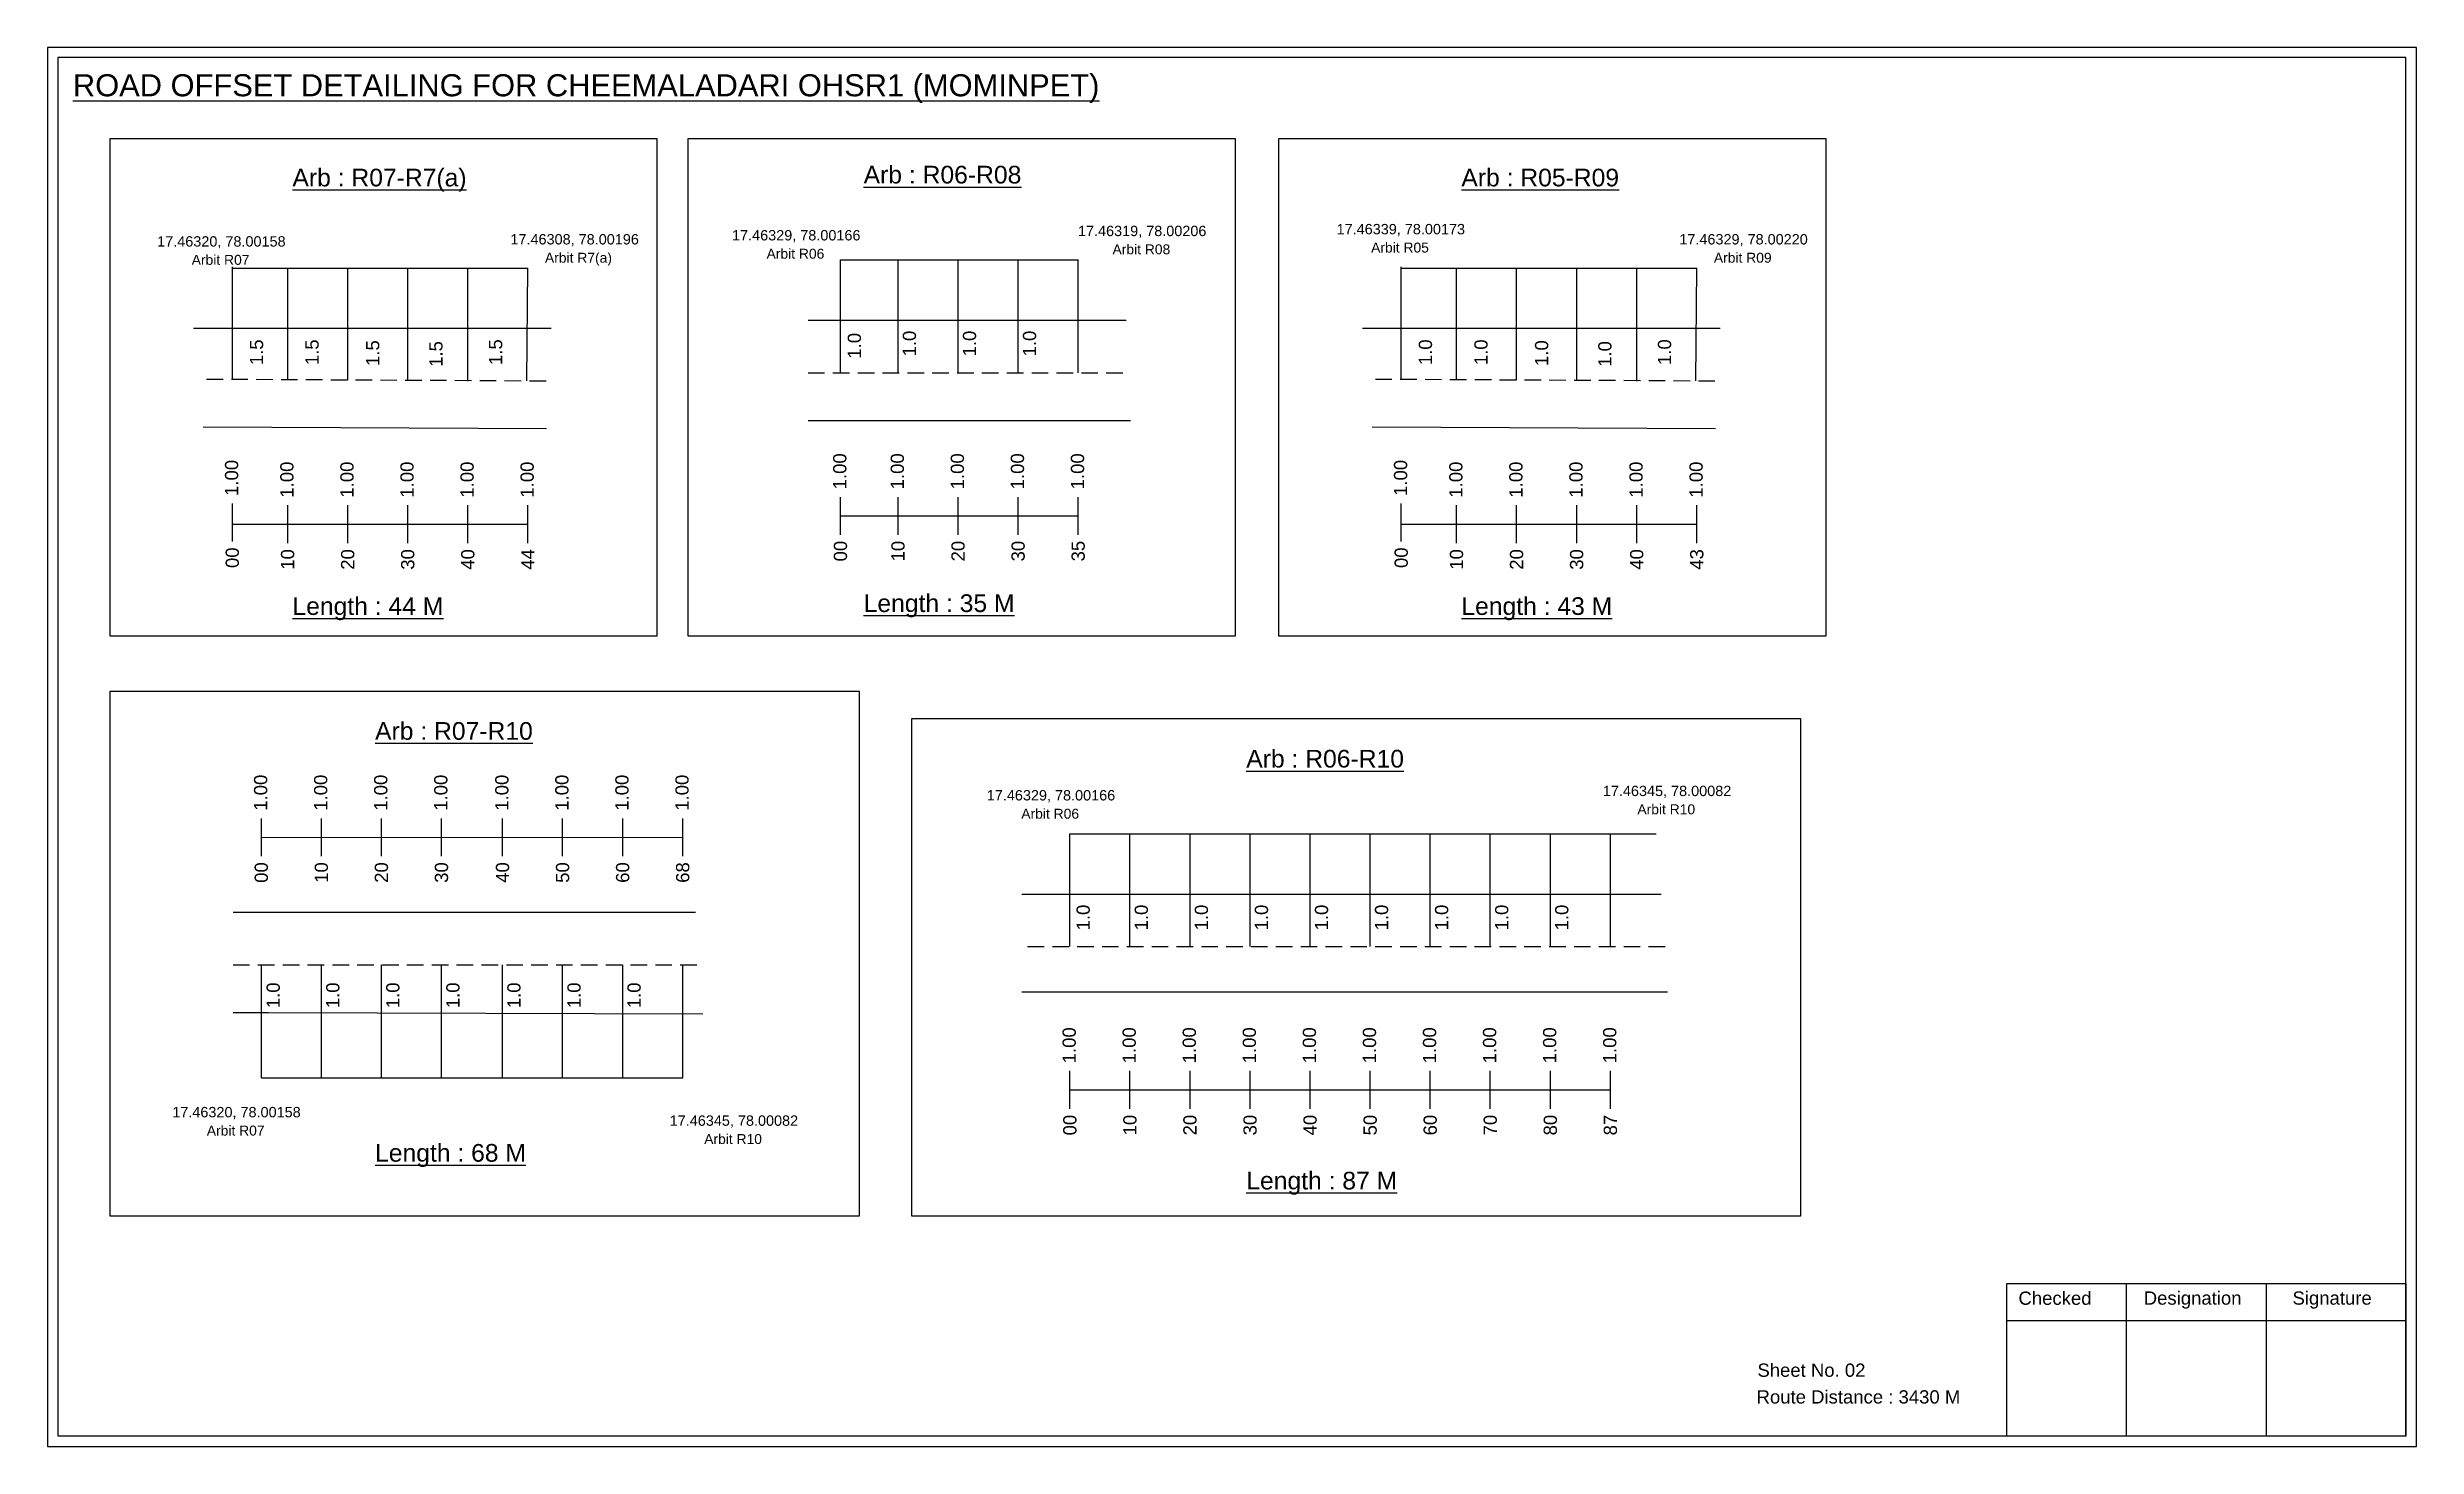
# Model space of a CAD drawing. Header units: inches. Extents: x 183 to 7161, y 301 to 1670.
# Drawn here: x 3848 to 4384, y 1236 to 1553 of the extents above; entities that cross this region are included whole.
import ezdxf

# ---------------------------------------------------------------- set-up
doc = ezdxf.new("R2010")
doc.units = ezdxf.units.IN
doc.header["$MEASUREMENT"] = 0
doc.linetypes.add('DASHED2', pattern=[0.375, 0.25, -0.125])
doc.layers.add('PDF_Geometry', color=7, linetype='Continuous')
doc.layers.add('PDF_Text', color=5, linetype='Continuous')
doc.styles.add('PDF Arial', font='arial.ttf')
doc.styles.get("Standard").update_dxf_attribs({"font": 'arial.ttf'})

msp = doc.modelspace()

# ---------------------------------------------------------------- texts
at = {"color": 242, "true_color": 0xcd2027}
for s, height, p in [('%%UROAD OFFSET DETAILING FOR CHEEMALADARI OHSR1 (MOMINPET)', 5, (3853.75, 1541.52)), ('%%UArb : R07-R7(a)', 4, (3903.46, 1521.13)), ('%%UArb : R06-R08', 4, (4032.8, 1521.79)), ('%%UArb : R05-R09', 4, (4168.14, 1521.13)), ('%%ULength : 44 M', 4, (3903.46, 1424.13)), ('%%ULength : 35 M', 4, (4032.8, 1424.79)), ('%%ULength : 43 M', 4, (4168.14, 1424.13)), ('%%UArb : R07-R10', 4, (3922.17, 1395.87)), ('%%UArb : R06-R10', 4, (4119.44, 1389.59)), ('%%ULength : 68 M', 4, (3922.17, 1300.37)), ('%%ULength : 87 M', 4, (4119.44, 1294.09))]:
    msp.add_text(s, height=height, dxfattribs=at).set_placement(p)
at = {"color": 5}
for s, height, p in [('17.46320, 78.00158', 2.34, (3872.83, 1507.51)), ('17.46308, 78.00196', 2.34, (3952.82, 1507.99)), ('17.46329, 78.00166', 2.34, (4003, 1508.9)), ('17.46319, 78.00206', 2.34, (4081.33, 1509.88)), ('Arbit R08', 2.246, (4089.15, 1505.76)), ('17.46339, 78.00173', 2.34, (4139.89, 1510.29)), ('Arbit R05', 2.246, (4147.71, 1506.16)), ('17.46329, 78.00220', 2.34, (4217.5, 1507.99)), ('Arbit R07', 2.246, (3880.65, 1503.38)), ('Arbit R7(a)', 2.2464, (3960.64, 1503.86)), ('Arbit R06', 2.246, (4010.82, 1504.77)), ('Arbit R09', 2.246, (4225.32, 1503.86)), ('17.46329, 78.00166', 2.34, (4060.68, 1382.14)), ('17.46345, 78.00082', 2.34, (4200.18, 1383.13)), ('Arbit R06', 2.246, (4068.5, 1378.01)), ('Arbit R10', 2.246, (4208, 1379.01)), ('17.46320, 78.00158', 2.34, (3876.25, 1310.42)), ('17.46345, 78.00082', 2.34, (3988.88, 1308.5)), ('Arbit R07', 2.246, (3884.07, 1306.29)), ('Arbit R10', 2.246, (3996.7, 1304.37))]:
    msp.add_text(s, height=height, dxfattribs=at).set_placement(p)
for s, p in [('1.5', (3896.82, 1480.67)), ('1.5', (3909.39, 1480.67)), ('1.5', (3923.13, 1480.48)), ('1.5', (3950.96, 1480.7)), ('1.0', (4032.19, 1482.14)), ('1.0', (4044.66, 1482.64)), ('1.0', (4058.26, 1482.64)), ('1.0', (4071.86, 1482.64)), ('1.0', (4161.5, 1480.67)), ('1.0', (4174.08, 1480.67)), ('1.0', (4187.81, 1480.48)), ('1.0', (4215.64, 1480.7)), ('1.5', (3937.45, 1480.28)), ('1.0', (4202.13, 1480.28)), ('1.0', (4084.01, 1352.72)), ('1.0', (4097.17, 1352.72)), ('1.0', (4110.77, 1352.72)), ('1.0', (4124.37, 1352.72)), ('1.0', (4137.97, 1352.72)), ('1.0', (4151.57, 1352.72)), ('1.0', (4165.17, 1352.72)), ('1.0', (4178.77, 1352.72)), ('1.0', (4192.37, 1352.72)), ('1.0', (3900.6, 1335.11)), ('1.0', (3914.09, 1335.11)), ('1.0', (3927.69, 1335.11)), ('1.0', (3941.29, 1335.11)), ('1.0', (3955.11, 1335.11)), ('1.0', (3968.71, 1335.11)), ('1.0', (3982.31, 1335.11))]:
    msp.add_text(s, height=3, rotation=90).set_placement(p)
at = {"color": 217, "true_color": 0x93278f}
for s, p in [('1.00', (4028.89, 1452.56)), ('1.00', (4041.92, 1452.56)), ('1.00', (4055.52, 1452.56)), ('1.00', (4069.12, 1452.56)), ('1.00', (4082.72, 1452.56)), ('1.00', (3891.18, 1451.07)), ('1.00', (3903.7, 1450.68)), ('1.00', (3917.3, 1450.68)), ('1.00', (3930.9, 1450.68)), ('1.00', (3944.5, 1450.68)), ('1.00', (3958.1, 1450.68)), ('1.00', (4155.87, 1451.07)), ('1.00', (4168.39, 1450.68)), ('1.00', (4181.99, 1450.68)), ('1.00', (4195.59, 1450.68)), ('1.00', (4209.19, 1450.68)), ('1.00', (4222.79, 1450.68)), ('00', (3891.33, 1434.75)), ('10', (3903.86, 1434.36)), ('20', (3917.46, 1434.36)), ('30', (3931.06, 1434.36)), ('40', (3944.66, 1434.36)), ('44', (3958.26, 1434.36)), ('00', (4029.04, 1436.24)), ('10', (4042.07, 1436.24)), ('20', (4055.67, 1436.24)), ('30', (4069.27, 1436.24)), ('35', (4082.87, 1436.24)), ('00', (4156.02, 1434.75)), ('10', (4168.54, 1434.36)), ('20', (4182.14, 1434.36)), ('30', (4195.74, 1434.36)), ('40', (4209.34, 1434.36)), ('43', (4222.94, 1434.36)), ('1.00', (3897.75, 1379.81)), ('1.00', (3911.35, 1379.81)), ('1.00', (3924.95, 1379.81)), ('1.00', (3938.55, 1379.81)), ('1.00', (3952.37, 1379.81)), ('1.00', (3965.97, 1379.81)), ('1.00', (3979.57, 1379.81)), ('1.00', (3993.17, 1379.81)), ('00', (3897.9, 1363.49)), ('10', (3911.5, 1363.49)), ('20', (3925.1, 1363.49)), ('30', (3938.7, 1363.49)), ('40', (3952.52, 1363.49)), ('50', (3966.12, 1363.49)), ('60', (3979.72, 1363.49)), ('68', (3993.32, 1363.49)), ('1.00', (4080.83, 1322.64)), ('1.00', (4094.43, 1322.64)), ('1.00', (4108.03, 1322.64)), ('1.00', (4121.63, 1322.64)), ('1.00', (4135.23, 1322.64)), ('1.00', (4148.83, 1322.64)), ('1.00', (4162.43, 1322.64)), ('1.00', (4176.03, 1322.64)), ('1.00', (4189.63, 1322.64)), ('1.00', (4203.23, 1322.64)), ('00', (4080.98, 1306.32)), ('10', (4094.58, 1306.32)), ('20', (4108.18, 1306.32)), ('30', (4121.78, 1306.32)), ('40', (4135.38, 1306.32)), ('50', (4148.98, 1306.32)), ('60', (4162.58, 1306.32)), ('70', (4176.18, 1306.32)), ('80', (4189.78, 1306.32)), ('87', (4203.38, 1306.32))]:
    msp.add_text(s, height=3, rotation=90, dxfattribs=at).set_placement(p)
for s, p in [('Sheet No. 02', (4235.18, 1251.68)), ('Route Distance : 3430 M', (4234.99, 1245.63))]:
    msp.add_text(s, height=3).set_placement(p)
at = {"layer": 'PDF_Text', "color": 7, "attachment_point": 7, "style": 'PDF Arial'}
for s, insert, char_height in [('Checked', (4294.29, 1267.93), 3.001), ('Designation', (4322.66, 1267.1), 3.0006), ('Signature', (4356.34, 1267.1), 3.001)]:
    msp.add_mtext(s, dxfattribs=dict(at, insert=insert, char_height=char_height))

# ---------------------------------------------------------------- linework, layer by layer
for p, q in [((3889.86, 1477.39), (3889.86, 1502.92)), ((3902.38, 1477.34), (3902.38, 1502.62)), ((3915.98, 1477.28), (3915.98, 1502.62)), ((3929.58, 1477.34), (3929.58, 1502.62)), ((3943.18, 1477.08), (3943.18, 1502.62)), ((3956.55, 1477.12), (3956.78, 1502.62)), ((4027.56, 1478.96), (4027.56, 1504.5)), ((4040.59, 1478.96), (4040.59, 1504.5)), ((4054.19, 1478.96), (4054.19, 1504.5)), ((4067.79, 1478.96), (4067.79, 1504.5)), ((4081.39, 1478.96), (4081.39, 1504.5)), ((4154.54, 1477.39), (4154.54, 1502.92)), ((4167.06, 1477.34), (4167.06, 1502.62)), ((4180.66, 1477.28), (4180.66, 1502.62)), ((4194.26, 1477.34), (4194.26, 1502.62)), ((4207.86, 1477.08), (4207.86, 1502.62)), ((4221.23, 1477.12), (4221.46, 1502.62)), ((3962.03, 1488.95), (3881.07, 1488.95)), ((4020.22, 1490.85), (4092.25, 1490.85)), ((4226.71, 1488.95), (4145.75, 1488.95)), ((3883.28, 1466.74), (3961.01, 1466.31)), ((4020.22, 1468.16), (4093.25, 1468.16)), ((4147.97, 1466.74), (4225.69, 1466.31)), ((4079.5, 1349.05), (4079.5, 1374.58)), ((4093.1, 1349.05), (4093.1, 1374.58)), ((4106.7, 1349.05), (4106.7, 1374.58)), ((4120.3, 1349.05), (4120.3, 1374.58)), ((4133.9, 1349.05), (4133.9, 1374.58)), ((4147.5, 1349.05), (4147.5, 1374.58)), ((4161.1, 1349.05), (4161.1, 1374.58)), ((4174.7, 1349.05), (4174.7, 1374.58)), ((4188.3, 1349.05), (4188.3, 1374.58)), ((4201.9, 1349.05), (4201.9, 1374.58)), ((4068.63, 1360.93), (4213.41, 1360.93)), ((3994.76, 1356.79), (3890.02, 1356.79)), ((3896.43, 1319.37), (3896.43, 1344.91)), ((3910.03, 1319.37), (3910.03, 1344.91)), ((3923.63, 1319.37), (3923.63, 1344.91)), ((3937.23, 1319.37), (3937.23, 1344.91)), ((3951.04, 1319.37), (3951.04, 1344.91)), ((3964.64, 1319.37), (3964.64, 1344.91)), ((3978.24, 1319.37), (3978.24, 1344.91)), ((3991.84, 1319.37), (3991.84, 1344.91)), ((4214.82, 1338.74), (4068.63, 1338.74)), ((3890.02, 1334.11), (3898.07, 1334.11)), ((3898.07, 1334.11), (3996.38, 1333.84))]:
    msp.add_line(p, q)
at = {"color": 5}
for p, q in [((3889.86, 1502.62), (3956.78, 1502.62)), ((4027.56, 1504.5), (4081.39, 1504.5)), ((4154.54, 1502.62), (4221.46, 1502.62)), ((4079.5, 1374.58), (4212.28, 1374.58)), ((3896.43, 1319.37), (3991.84, 1319.37))]:
    msp.add_line(p, q, dxfattribs=at)
at = {"linetype": 'DASHED2', "ltscale": 15}
for p, q in [((3884, 1477.53), (3962.28, 1477.12)), ((4020.22, 1478.96), (4092.75, 1478.96)), ((4148.68, 1477.53), (4226.96, 1477.12)), ((4069.9, 1349.05), (4214.26, 1349.05)), ((3890.02, 1344.91), (3995.41, 1344.91))]:
    msp.add_line(p, q, dxfattribs=at)
at = {"color": 217, "true_color": 0x93278f}
for p, q in [((3889.86, 1440.77), (3889.86, 1449.33)), ((3902.38, 1440.39), (3902.38, 1448.94)), ((3915.98, 1440.39), (3915.98, 1448.94)), ((3929.58, 1440.39), (3929.58, 1448.94)), ((3943.18, 1440.39), (3943.18, 1448.94)), ((3956.78, 1440.39), (3956.78, 1448.94)), ((4027.56, 1442.26), (4027.56, 1450.82)), ((4040.59, 1442.26), (4040.59, 1450.82)), ((4054.19, 1442.26), (4054.19, 1450.82)), ((4067.79, 1442.26), (4067.79, 1450.82)), ((4081.39, 1442.26), (4081.39, 1450.82)), ((4154.54, 1440.77), (4154.54, 1449.33)), ((4167.06, 1440.39), (4167.06, 1448.94)), ((4180.66, 1440.39), (4180.66, 1448.94)), ((4194.26, 1440.39), (4194.26, 1448.94)), ((4207.86, 1440.39), (4207.86, 1448.94)), ((4221.46, 1440.39), (4221.46, 1448.94)), ((3889.86, 1444.66), (3956.78, 1444.67)), ((4027.56, 1446.53), (4081.39, 1446.54)), ((4154.54, 1444.66), (4221.46, 1444.67)), ((3896.43, 1369.52), (3896.43, 1378.07)), ((3896.43, 1373.79), (3991.84, 1373.85)), ((3910.03, 1369.52), (3910.03, 1378.07)), ((3923.63, 1369.52), (3923.63, 1378.07)), ((3937.23, 1369.52), (3937.23, 1378.07)), ((3951.04, 1369.52), (3951.04, 1378.07)), ((3964.64, 1369.52), (3964.64, 1378.07)), ((3978.24, 1369.52), (3978.24, 1378.07)), ((3991.84, 1369.52), (3991.84, 1378.07)), ((4079.5, 1312.35), (4079.5, 1320.91)), ((4093.1, 1312.35), (4093.1, 1320.91)), ((4106.7, 1312.35), (4106.7, 1320.91)), ((4120.3, 1312.35), (4120.3, 1320.91)), ((4133.9, 1312.35), (4133.9, 1320.91)), ((4147.5, 1312.35), (4147.5, 1320.91)), ((4161.1, 1312.35), (4161.1, 1320.91)), ((4174.7, 1312.35), (4174.7, 1320.91)), ((4188.3, 1312.35), (4188.3, 1320.91)), ((4201.9, 1312.35), (4201.9, 1320.91)), ((4079.5, 1316.62), (4201.9, 1316.64))]:
    msp.add_line(p, q, dxfattribs=at)
for points in [[(3862.15, 1531.98), (3985.96, 1531.98), (3985.96, 1419.3), (3862.15, 1419.3)], [(3993.1, 1531.98), (4116.9, 1531.98), (4116.9, 1419.3), (3993.1, 1419.3)], [(4126.84, 1531.98), (4250.64, 1531.98), (4250.64, 1419.3), (4126.84, 1419.3)], [(3862.15, 1406.85), (4031.77, 1406.85), (4031.77, 1288.03), (3862.15, 1288.03)], [(4043.73, 1400.71), (4244.97, 1400.71), (4244.97, 1288.03), (4043.73, 1288.03)]]:
    msp.add_lwpolyline(points, close=True)
at = {"layer": 'PDF_Geometry'}
for points in [[(3847.97, 1552.59), (3847.97, 1235.88), (4384.44, 1235.88), (4384.44, 1552.59)], [(3850.3, 1550.27), (3850.3, 1238.3), (4382.02, 1238.3), (4382.02, 1550.27)]]:
    msp.add_lwpolyline(points, close=True, dxfattribs=at)
at = {"layer": 'PDF_Geometry', "color": 242, "true_color": 0xcc1f26}
msp.add_lwpolyline([(4382.02, 1238.21), (4291.68, 1238.21), (4291.68, 1272.82), (4382.02, 1272.82)], close=True, dxfattribs=at)
for points in [[(4318.66, 1272.82), (4318.66, 1238.21)], [(4350.39, 1272.82), (4350.39, 1238.21)], [(4291.68, 1264.45), (4382.02, 1264.45)]]:
    msp.add_lwpolyline(points, dxfattribs=at)

msp.set_redraw_order([(e.dxf.handle, doc.entitydb.next_handle()) for e in msp.query("TEXT MTEXT ATTDEF DIMENSION ARC_DIMENSION")])  # texts and dimensions are drawn at this point

doc.saveas('drawing.dxf')
